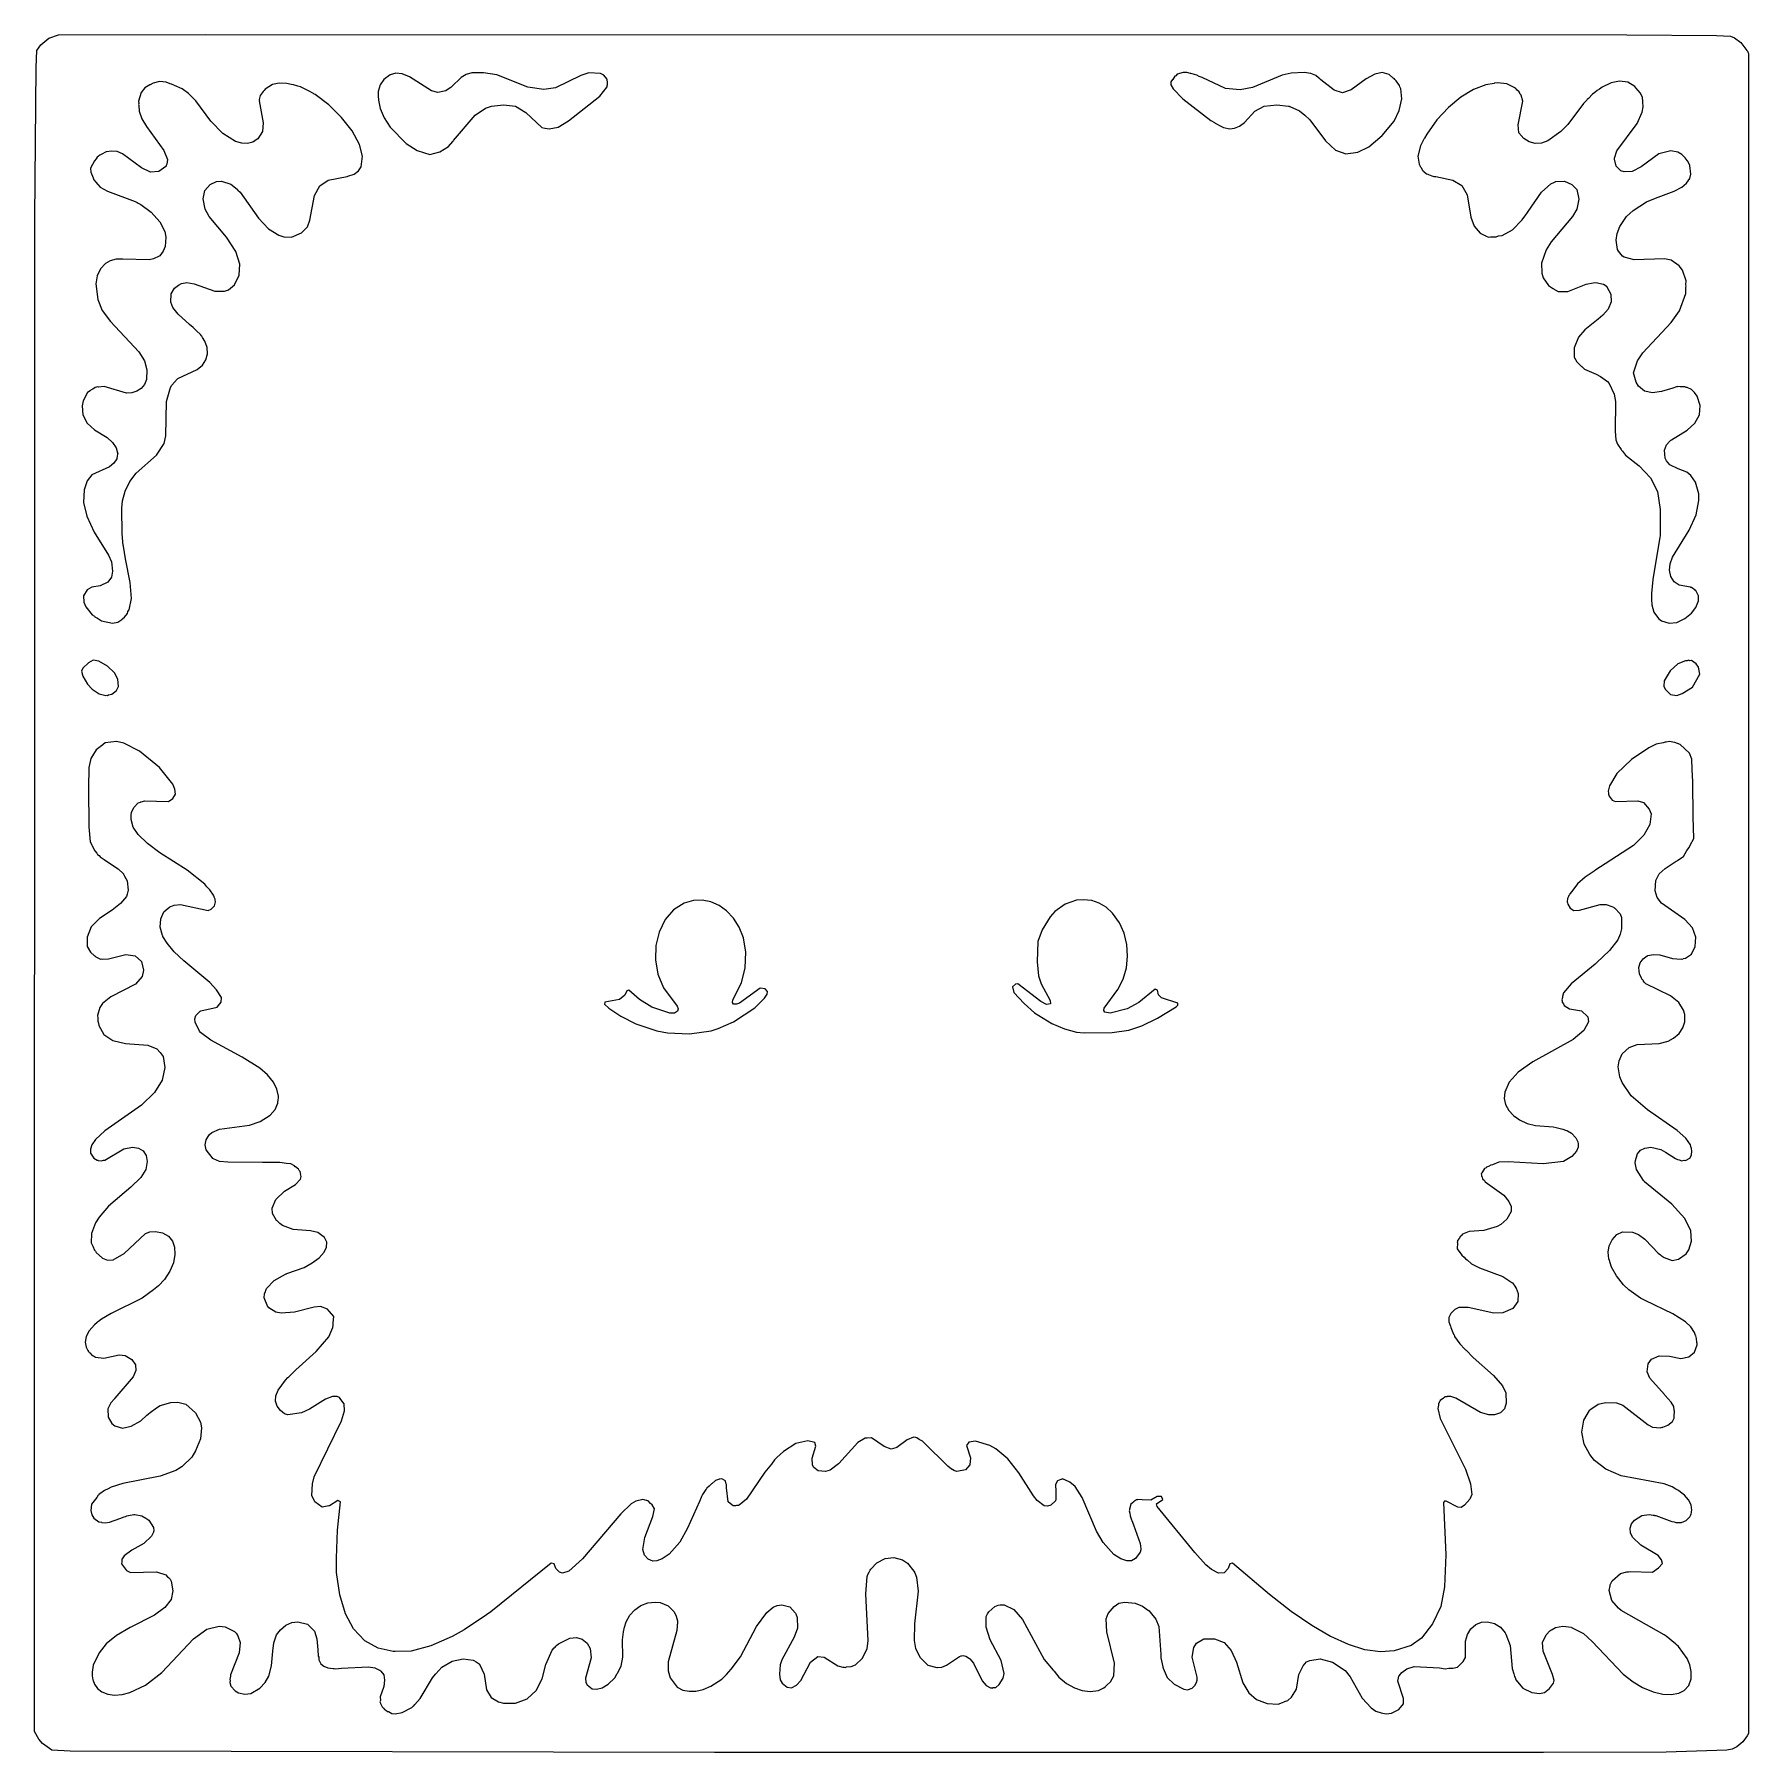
# Model space of a CAD drawing. Header units: millimetres. Extents: x 0 to 300, y 0 to 300.
import ezdxf

# ---------------------------------------------------------------- set-up
doc = ezdxf.new("R2010")
doc.units = ezdxf.units.MM
doc.layers.add('CUT', color=7, linetype='CONTINUOUS')

msp = doc.modelspace()

# ---------------------------------------------------------------- linework, layer by layer
at = {"layer": 'CUT'}
for points in [[(0.3009, 3.7054), (0.391, 267.9403), (0.602, 294.1506), (0.7581, 297.1023), (1.4525, 298.1417), (2.8546, 299.2571), (4.4867, 299.8477), (30.1038, 299.9398), (278.2427, 299.8558), (293.8942, 299.7594), (296.3375, 299.6053), (297.042, 299.3628), (298.1639, 298.4947), (299.2085, 297.1445), (299.2548, 297.0598), (299.2968, 296.9829), (299.4567, 296.6902), (299.5188, 296.5767), (299.5188, 3.4182), (299.5185, 3.4176), (299.5092, 3.3998), (299.5084, 3.3983), (299.2804, 2.9634), (298.4896, 1.8917), (297.4356, 1.0553), (296.6613, 0.6614), (295.7305, 0.4808), (285.1431, 0.0902), (263.6871, 0.0355), (119.0076, 0.0602), (6.5554, 0.3007), (3.3289, 0.4758), (1.6988, 1.6432), (1.0791, 2.3588)], [(16.6294, 199.211), (16.8579, 199.5161), (17.2624, 201.449), (17.0262, 204.2606), (16.1991, 208.4206), (15.8543, 210.587), (15.8407, 210.6722), (15.8305, 210.7364), (15.8296, 210.7424), (15.6093, 212.7423), (15.5507, 217.2618), (15.6776, 218.4964), (16.1573, 220.2351), (16.987, 221.8734), (18.0501, 223.3651), (21.6069, 226.4775), (22.98, 228.5029), (23.2482, 229.8682), (23.3683, 235.8553), (24.0391, 238.2881), (24.3109, 238.709), (25.2436, 239.7674), (25.3473, 239.8668), (28.7412, 241.4666), (29.632, 242.2098), (30.2563, 243.136), (30.5185, 244.1527), (30.4674, 245.2639), (30.0821, 246.386), (29.6682, 247.0167), (29.5225, 247.273), (29.4554, 247.3411), (29.3086, 247.5649), (28.6038, 248.2053), (28.025, 248.7926), (27.3783, 249.3187), (25.3916, 251.1239), (24.4702, 252.2433), (24.0935, 253.1999), (24.161, 254.6813), (24.7677, 255.6204), (25.4826, 256.1867), (25.9985, 256.4761), (26.9242, 256.6303), (28.171, 256.3845), (31.8281, 255.1014), (33.4861, 255.096), (34.1721, 255.3452), (35.2337, 256.2232), (36.0737, 257.8991), (36.1805, 259.849), (35.439, 262.0628), (33.86, 264.5178), (30.789, 268.1624), (30.0919, 269.4238), (29.7746, 271.2235), (30.065, 272.661), (30.9836, 273.7125), (32.0775, 274.263), (32.9492, 274.3405), (34.5695, 273.7769), (35.6988, 272.9074), (35.7486, 272.859), (35.7747, 272.8336), (35.8442, 272.7662), (36.1962, 272.4244), (39.4038, 267.841), (41.1659, 265.9858), (42.9934, 264.8778), (43.8333, 264.6005), (45.17, 264.5412), (46.957, 265.3039), (48.0028, 266.3188), (48.4001, 267.5242), (49.2065, 271.799), (50.1289, 273.493), (51.5871, 274.4899), (54.9047, 275.1531), (54.9124, 275.1542), (54.9151, 275.1552), (55.03, 275.1781), (56.1151, 275.558), (56.8507, 276.098), (57.3481, 276.8301), (57.6004, 278.6823), (57.0634, 280.7339), (55.7735, 283.0986), (53.931, 285.4417), (51.7189, 287.648), (49.3001, 289.4459), (49.1458, 289.5273), (49.0336, 289.6132), (48.1355, 290.0603), (46.7653, 290.7831), (46.3074, 290.8948), (45.5461, 291.1398), (45.1217, 291.1841), (44.3565, 291.3708), (43.0327, 291.4009), (41.8755, 291.1884), (40.5741, 290.3518), (40.4093, 290.1335), (40.2156, 289.9923), (39.7423, 289.2964), (39.5517, 288.5685), (39.5717, 288.4598), (39.5476, 288.3544), (40.2657, 284.5217), (40.1363, 282.9671), (39.2902, 281.7035), (39.0004, 281.5083), (38.7602, 281.3555), (38.7132, 281.3256), (38.668, 281.2969), (38.4305, 281.1458), (37.5172, 280.9041), (36.5001, 280.9381), (35.4122, 281.2492), (33.1696, 282.6237), (31.122, 284.7921), (28.4595, 288.3285), (27.219, 289.5962), (26.0961, 290.4313), (24.7388, 291.007), (24.2266, 291.2595), (24.0161, 291.3136), (23.2976, 291.6184), (22.1512, 291.6995), (21.0119, 291.4323), (20.4945, 291.1292), (20.4714, 291.1204), (20.4537, 291.1053), (19.5952, 290.6022), (18.9334, 289.7842), (18.493, 288.2889), (18.5206, 287.8566), (18.5022, 287.7121), (18.5408, 287.5384), (18.606, 286.5159), (19.0681, 285.2237), (19.865, 283.8596), (22.8998, 279.6908), (23.5426, 278.1172), (23.4118, 277.3079), (23.3697, 277.1838), (23.3297, 277.0658), (23.2875, 276.9414), (23.2725, 276.8972), (22.0454, 275.9918), (20.5651, 275.8839), (19.0243, 276.6295), (15.6742, 279.0859), (14.7574, 279.4881), (13.8403, 279.5787), (12.8155, 279.4286), (11.9357, 278.9513), (11.8378, 278.9161), (11.755, 278.8533), (11.5556, 278.7451), (11.4473, 278.6198), (11.2719, 278.4866), (11.0811, 278.1957), (10.8101, 277.882), (10.1152, 276.5946), (10.1576, 275.8822), (10.5499, 274.9033), (10.5958, 274.7451), (10.6343, 274.6925), (10.7003, 274.528), (11.077, 274.0882), (11.301, 273.7824), (11.383, 273.7311), (11.7886, 273.2576), (13.0904, 272.5787), (17.9184, 270.7548), (18.2634, 270.5743), (18.4057, 270.4999), (18.5414, 270.4289), (18.8558, 270.2644), (20.7052, 268.8836), (22.2005, 267.1955), (23.0456, 265.5054), (23.2469, 264.5713), (23.1175, 262.9191), (22.7918, 262.1115), (22.1822, 261.3032), (22.0926, 261.2232), (21.1066, 260.7408), (20.3646, 260.6026), (15.7332, 260.6753), (15.5542, 260.692), (15.4824, 260.6792), (14.6015, 260.693), (13.5385, 260.4315), (12.7324, 259.9549), (11.8554, 259.0101), (11.26, 257.7726), (11.0086, 256.3716), (11.3538, 253.6439), (12.1639, 251.7554), (13.5807, 249.8116), (18.5226, 244.5037), (19.4976, 242.9458), (19.9386, 241.4148), (19.8476, 239.7122), (19.5055, 238.8474), (18.9444, 238.1383), (18.2036, 237.6505), (17.3196, 237.3568), (16.375, 237.3256), (12.5073, 238.4884), (11.5133, 238.3758), (11.304, 238.3978), (11.1699, 238.3369), (10.9138, 238.3079), (10.5046, 238.0347), (10.201, 237.8968), (10.0179, 237.7098), (9.5713, 237.4117), (8.8163, 236.0026), (8.6307, 235.133), (8.7454, 233.5365), (9.4924, 232.0997), (10.8023, 230.8989), (13.0272, 229.5813), (13.9393, 228.7324), (14.5897, 227.7985), (14.8378, 226.9016), (14.8417, 226.8768), (14.8436, 226.8644), (14.8453, 226.8537), (14.8512, 226.8159), (14.8259, 226.6441), (14.817, 226.5999), (14.8151, 226.5902), (14.7728, 226.3792), (14.6681, 225.8565), (14.1952, 225.0917), (13.39, 224.4767), (10.304, 223.0868), (9.5431, 221.9874), (8.9879, 220.4371), (8.8713, 218.2469), (9.454, 215.8208), (10.73, 213.0827), (13.2482, 209.0679), (13.7405, 207.8847), (13.953, 206.2492), (13.7533, 205.2057), (13.134, 204.3341), (11.7689, 203.6822), (10.3222, 203.4768), (9.522, 202.9669), (8.8976, 201.9642), (8.9484, 200.8548), (9.2919, 200.0054), (10.4008, 198.6205), (10.7903, 198.3737), (10.8659, 198.3036), (11.3127, 198.0428), (12.0292, 197.5888), (13.9102, 197.148), (14.8737, 197.3285), (15.5704, 197.797), (15.6835, 197.948), (16.0428, 198.2147), (16.5357, 198.8735)], [(73.3721, 281.2779), (73.4635, 281.3991), (77.2591, 285.8278), (79.0431, 287.0339), (80.0881, 287.3963), (82.1829, 287.6686), (84.2796, 287.3861), (86.0733, 286.3092), (88.8833, 283.6774), (89.376, 283.5922), (89.3899, 283.5836), (89.4331, 283.5823), (90.1485, 283.4586), (91.7003, 283.753), (93.5076, 284.8377), (99.012, 289.1442), (100.2727, 290.7655), (100.3039, 291.0656), (100.3517, 291.1539), (100.3327, 291.3436), (100.3674, 291.6773), (100.2731, 291.9374), (100.2704, 291.9643), (100.2594, 291.9753), (100.1957, 292.1511), (99.6824, 292.8015), (99.1226, 293.1219), (97.0684, 293.2089), (95.686, 292.7679), (91.2799, 290.6273), (89.2482, 290.2876), (86.4111, 290.6956), (80.9964, 292.8571), (78.6702, 293.2042), (76.6681, 293.2087), (75.6552, 292.928), (74.7694, 292.4399), (73.0921, 290.7802), (73.0271, 290.727), (72.9682, 290.6789), (72.9213, 290.6405), (72.8687, 290.5974), (72.1455, 290.111), (70.7375, 289.7979), (69.5908, 290.0642), (65.7505, 292.5281), (64.4945, 293.0757), (63.3855, 293.1731), (62.4188, 292.8831), (61.2819, 292.086), (60.6705, 291.1405), (60.336, 289.9438), (60.3369, 289.5665), (60.305, 289.4055), (60.3378, 289.217), (60.3396, 288.4626), (60.6824, 286.9836), (61.3599, 285.3926), (62.4136, 283.7433), (65.1942, 280.9079), (67.1356, 279.6603), (69.3086, 278.998), (71.0923, 279.4368), (72.5773, 280.365), (73.321, 281.2327)], [(238.5336, 286.6733), (239.0046, 288.6796), (238.835, 290.4051), (238.6222, 290.7811), (238.5716, 291.0126), (238.265, 291.4123), (238.0196, 291.8461), (237.7569, 292.0748), (237.64, 292.2272), (237.4968, 292.3013), (236.7586, 292.9439), (235.5823, 293.2597), (234.2707, 293.0053), (232.7428, 292.1717), (230.1381, 290.2361), (228.6472, 289.7469), (227.1872, 290.1753), (224.8716, 292.0103), (224.6764, 292.1965), (224.463, 292.3341), (223.9562, 292.7356), (223.0739, 293.1182), (221.9336, 293.2629), (219.6854, 293.1484), (218.0886, 292.7953), (212.9183, 290.6828), (210.7777, 290.2607), (208.1972, 290.502), (204.126, 292.3869), (203.8053, 292.5554), (203.6378, 292.613), (203.1879, 292.8212), (202.3887, 293.042), (202.1585, 293.121), (202.0845, 293.126), (201.4816, 293.2925), (200.796, 293.2878), (199.7727, 292.9711), (199.5439, 292.6989), (199.3832, 292.6182), (198.9915, 292.0876), (198.9855, 292.0346), (198.6816, 291.6731), (198.67, 291.1575), (199.0486, 290.4237), (200.7754, 288.6615), (205.6441, 284.882), (206.274, 284.5419), (206.4201, 284.4253), (207.5354, 283.8606), (207.8766, 283.6763), (208.942, 283.466), (209.8006, 283.5551), (210.6309, 283.9152), (211.4969, 284.5497), (213.334, 286.5257), (214.9846, 287.3815), (217.1861, 287.6686), (219.2247, 287.4361), (219.3337, 287.3999), (219.3638, 287.3899), (219.3991, 287.3782), (219.4581, 287.3586), (221.1465, 286.5947), (222.0464, 285.8605), (222.9383, 284.995), (225.6776, 281.3548), (227.4226, 279.7001), (229.2323, 279.0741), (231.3037, 279.3816), (233.2282, 280.2809), (235.5722, 282.3056), (237.6203, 284.7949)], [(290.7699, 201.0646), (290.7716, 201.9642), (290.3891, 202.7288), (290.1922, 202.8719), (290.1582, 202.9253), (289.5567, 203.3897), (289.457, 203.4068), (289.3803, 203.4625), (287.3902, 203.8327), (286.5261, 204.4003), (285.9155, 205.2969), (285.7161, 206.4005), (285.8462, 207.5241), (286.2528, 208.7029), (289.1505, 213.4162), (290.3478, 216.1022), (290.8536, 218.5967), (290.8277, 219.7668), (290.2566, 221.7789), (289.4264, 222.9698), (288.7055, 223.5307), (287.2132, 224.0857), (285.7776, 224.8138), (285.1819, 225.5048), (284.9356, 225.9554), (284.8434, 227.3737), (285.1942, 228.2859), (285.4293, 228.5402), (285.4979, 228.6144), (285.5569, 228.6783), (285.95, 229.1034), (285.9511, 229.1045), (286.0476, 229.166), (286.0552, 229.1708), (286.0682, 229.1791), (286.083, 229.1885), (288.8092, 230.8696), (290.1499, 232.1007), (290.9242, 233.5354), (291.0331, 235.1657), (290.5384, 236.7626), (290.0936, 237.4178), (289.5219, 237.9434), (288.7991, 238.2768), (288.5959, 238.2998), (288.4056, 238.4144), (287.5629, 238.4166), (287.1726, 238.4607), (287.0306, 238.418), (286.9373, 238.4182), (286.2789, 238.1917), (284.3042, 237.5974), (282.7653, 237.3562), (281.3571, 237.6748), (280.3114, 238.5509), (279.8871, 239.2209), (279.4305, 240.8457), (280.1343, 242.93), (281.0281, 244.3561), (285.9733, 249.6371), (287.4731, 251.6905), (288.5443, 254.6852), (288.572, 255.7504), (288.6018, 256.0121), (288.5838, 256.205), (288.6027, 256.9321), (287.9696, 258.7887), (287.3953, 259.5209), (285.9718, 260.537), (284.8542, 260.7532), (279.5564, 260.6026), (277.8056, 261.0506), (277.5283, 261.2439), (276.8162, 262.0833), (276.6572, 262.366), (276.3933, 264.0228), (276.5539, 265.2115), (277.0261, 266.4284), (278.2098, 268.1281), (279.3641, 269.2216), (281.6899, 270.7249), (283.2444, 271.3465), (286.5175, 272.5608), (287.8731, 273.2712), (288.6992, 273.9582), (289.2284, 274.7748), (289.4395, 275.5604), (289.2728, 277.0765), (288.9328, 277.8251), (288.5, 278.2879), (288.4886, 278.3049), (288.4707, 278.3192), (287.8761, 278.955), (287.1666, 279.3521), (285.9477, 279.6379), (283.8502, 279.1009), (280.7605, 276.7969), (279.2178, 276.0105), (277.8207, 275.9247), (277.2218, 276.1382), (276.384, 276.9451), (276.1035, 278.1349), (276.121, 278.237), (276.1277, 278.2762), (276.1298, 278.2889), (276.1345, 278.3166), (276.524, 279.5886), (280.04, 284.3963), (280.9283, 286.3409), (281.1125, 287.2985), (281.047, 288.0994), (281.0526, 288.193), (281.0339, 288.2592), (280.9806, 288.9105), (280.6405, 289.6738), (280.6316, 289.6843), (280.626, 289.7041), (279.8486, 290.6178), (279.8314, 290.6268), (279.6355, 290.8576), (278.4229, 291.5815), (276.9934, 291.7756), (275.5406, 291.4906), (273.9451, 290.7357), (273.4796, 290.3869), (273.072, 290.1567), (272.6504, 289.7656), (272.2903, 289.4957), (271.5722, 288.7653), (271.3554, 288.5641), (271.2855, 288.4737), (270.6726, 287.8502), (267.9363, 284.2172), (266.7434, 282.9606), (264.4786, 281.3443), (263.3573, 280.9699), (262.2787, 280.9046), (261.1889, 281.1887), (260.2583, 281.7726), (259.3819, 282.7586), (259.3092, 284.1237), (260.1192, 288.2812), (259.7871, 289.3051), (259.6212, 289.5249), (259.4913, 289.8975), (259.13, 290.1756), (258.8412, 290.5583), (257.3411, 291.322), (255.6594, 291.4843), (255.1446, 291.399), (255.1229, 291.3994), (255.08, 291.3883), (253.6411, 291.15), (251.5219, 290.3069), (249.2945, 289.0001), (247.104, 287.1963), (245.083, 284.9948), (243.3408, 282.543), (242.9416, 281.7991), (242.881, 281.7068), (242.8458, 281.6208), (242.2228, 280.4598), (241.8063, 278.6669), (242.0046, 277.2762), (242.1959, 276.9268), (242.206, 276.8891), (242.2781, 276.7767), (242.5644, 276.2536), (242.68, 276.1499), (242.7167, 276.0927), (242.8502, 275.9972), (243.2642, 275.6259), (243.4984, 275.5337), (243.515, 275.5218), (243.6602, 275.47), (244.2515, 275.2373), (244.3869, 275.2107), (244.5445, 275.1545), (244.9281, 275.1043), (247.9031, 274.5196), (249.4506, 273.5527), (250.3642, 271.9474), (251.0369, 268.0273), (251.6, 266.4736), (252.6733, 265.2493), (253.3553, 264.9161), (253.5033, 264.8239), (253.5967, 264.7982), (254.1321, 264.5366), (254.4407, 264.5751), (255.4484, 264.6056), (255.8317, 264.7486), (256.5016, 264.8321), (258.2985, 265.8395), (259.9995, 267.5465), (260.6159, 268.4306), (260.7995, 268.646), (261.0221, 269.0133), (263.3744, 272.3876), (265.0025, 273.8787), (265.6341, 274.1717), (265.8633, 274.2486), (265.8793, 274.2539), (265.8876, 274.2567), (265.8893, 274.2573), (267.4065, 274.3118), (268.6413, 273.7298), (269.5028, 272.8908), (269.8937, 271.196), (269.526, 269.4467), (268.7908, 268.1336), (265.0789, 263.704), (264.1609, 262.317), (263.3681, 260.0288), (263.4323, 258.2417), (263.6747, 257.4263), (264.5731, 256.0928), (265.2679, 255.6673), (265.3232, 255.6257), (265.3596, 255.6112), (266.2539, 255.0636), (267.9828, 255.071), (271.1459, 256.3267), (272.3838, 256.5701), (272.9187, 256.6437), (274.1361, 256.3659), (274.1416, 256.3628), (274.1473, 256.3596), (274.1695, 256.347), (274.3133, 256.2658), (274.7151, 255.9706), (274.7243, 255.9604), (274.7359, 255.9475), (274.7399, 255.9431), (274.7911, 255.8864), (275.4702, 254.6134), (275.545, 253.2585), (275.0278, 252.0053), (274.0631, 250.9399), (273.2545, 250.2199), (270.9022, 248.377), (269.8473, 247.1097), (269.0585, 245.1995), (269.0654, 243.5955), (269.5089, 242.7852), (270.1986, 242.1395), (270.3491, 241.9838), (270.3858, 241.9642), (270.8733, 241.5078), (272.9202, 240.6106), (273.6869, 240.2011), (274.8575, 239.3653), (275.1727, 239.0228), (276.0436, 237.1651), (276.2662, 235.8335), (276.2415, 230.6617), (276.3524, 229.1903), (276.6128, 228.4219), (277.2812, 227.4862), (277.3542, 227.3568), (277.4782, 227.2104), (278.0003, 226.4795), (280.3865, 224.603), (282.4101, 222.5493), (283.5917, 220.1441), (284.0903, 217.0219), (284.0621, 212.6264), (284.0551, 212.5174), (284.0535, 212.4925), (284.0491, 212.4236), (284.0326, 212.1661), (282.7937, 204.7721), (282.5575, 202.3229), (282.5672, 202.0208), (282.5588, 201.9466), (282.5906, 201.294), (282.6205, 200.3631), (282.9817, 199.092), (283.815, 197.9908), (284.336, 197.5967), (285.6475, 197.1746), (286.9733, 197.3079), (288.3811, 197.9718), (289.5218, 198.9017), (290.3282, 199.9299)], [(14.3036, 188.5058), (13.0936, 189.6839), (11.5406, 190.5357), (10.5616, 190.6927), (9.7347, 190.249), (8.7858, 189.3085), (8.5472, 188.7791), (8.7774, 187.9356), (9.5668, 186.542), (10.4141, 185.6464), (11.6341, 184.8554), (12.7908, 184.5735), (12.9269, 184.6012), (13.0888, 184.5732), (13.2668, 184.6704), (13.7964, 184.7782), (14.6318, 185.3982), (14.9877, 186.1358), (14.8657, 187.4212)], [(290.3829, 190.0651), (289.5353, 190.6266), (289.2361, 190.623), (289.0419, 190.6985), (288.8141, 190.6179), (288.4708, 190.6138), (287.1885, 190.051), (285.8197, 188.8562), (284.7559, 187.1236), (284.7403, 186.1608), (284.9381, 185.6708), (285.8836, 184.7356), (286.9661, 184.5665), (287.9402, 184.8818), (289.7323, 186.0012), (291.0053, 188.2762), (290.7488, 189.5169)], [(18.6358, 174.822), (15.934, 176.2079), (14.6357, 176.5122), (12.634, 176.2722), (11.9336, 175.7237), (11.8725, 175.6925), (11.7766, 175.6007), (11.081, 175.0558), (10.1862, 173.5609), (9.8353, 172.0018), (9.7429, 168.4153), (9.8327, 161.6403), (10.063, 159.016), (10.3222, 158.4948), (10.3384, 158.4374), (10.4037, 158.3309), (10.8624, 157.4086), (11.1902, 157.0473), (11.3356, 156.81), (11.5873, 156.6099), (11.7976, 156.3781), (12.288, 156.0525), (12.4638, 155.9127), (12.7078, 155.7738), (14.9045, 154.3154), (15.8479, 153.41), (15.8855, 153.3423), (15.9188, 153.2823), (16.0034, 153.1301), (16.0585, 153.0309), (16.4757, 152.2231), (16.6602, 150.5946), (16.496, 149.8724), (16.3543, 149.4721), (15.3092, 148.2463), (13.9082, 147.0868), (11.6492, 145.6468), (10.2067, 144.1781), (9.5056, 142.3386), (9.5207, 140.7373), (10.0969, 139.7672), (10.8149, 139.1005), (10.8543, 139.0827), (11.0062, 138.9433), (11.8657, 138.5416), (12.0189, 138.556), (12.13, 138.5058), (13.2515, 138.5588), (16.2912, 139.3642), (17.8824, 139.0812), (18.9801, 138.1451), (19.3664, 136.6324), (19.1245, 135.4972), (17.9825, 134.1369), (13.629, 131.98), (12.1921, 130.8112), (11.7175, 130.1141), (11.3152, 128.7178), (11.3715, 128.2509), (11.3754, 127.6829), (11.4776, 127.3712), (11.5314, 126.9244), (12.4244, 125.3505), (13.9734, 124.3465), (16.2078, 123.8219), (20.1338, 123.543), (21.6625, 122.8954), (22.2562, 122.228), (22.784, 121.5113), (23.0658, 119.6033), (22.6301, 117.4266), (21.2876, 115.2469), (18.9792, 113.0627), (12.5967, 108.5448), (10.9718, 107.0382), (10.359, 106.1092), (10.1127, 105.3689), (10.1216, 104.668), (10.674, 103.7663), (11.2798, 103.4176), (11.3838, 103.4206), (11.4135, 103.3997), (12.0006, 103.3204), (12.3816, 103.4501), (12.6082, 103.4568), (15.9272, 105.4), (17.4075, 105.7133), (18.505, 105.5506), (19.3052, 105.05), (19.8058, 104.2498), (19.9674, 103.1835), (19.7455, 101.7948), (18.8831, 100.391), (17.1658, 98.7042), (13.2124, 95.4104), (11.5917, 93.4905), (10.9699, 92.5062), (10.2603, 90.6639), (10.1916, 88.99), (10.4781, 88.4491), (10.778, 87.712), (10.96, 87.5393), (11.0655, 87.3401), (12.1717, 86.3666), (13.0921, 86.012), (14.0601, 86.0301), (15.9703, 87.1517), (19.7147, 90.6273), (20.4811, 90.9078), (21.4211, 90.973), (22.6538, 90.7842), (23.7166, 90.1702), (24.3929, 89.3344), (24.766, 88.2576), (24.8103, 86.9619), (24.5614, 85.5358), (23.9746, 84.0837), (23.0072, 82.59), (21.9854, 81.4918), (21.106, 80.7981), (19.1025, 79.3617), (13.7083, 76.6946), (12.039, 75.6908), (11.5077, 75.2699), (11.3429, 75.1615), (11.2854, 75.0938), (10.7917, 74.7026), (9.8875, 73.6807), (9.3393, 72.6872), (9.1585, 71.6539), (9.3176, 70.8133), (9.6605, 70.2308), (9.7261, 70.0716), (9.7984, 69.9965), (9.8542, 69.9017), (9.9954, 69.792), (10.401, 69.3709), (10.6517, 69.282), (10.9657, 69.038), (12.4013, 68.8687), (15.0764, 69.441), (16.1388, 69.3759), (17.334, 68.6446), (17.9399, 67.712), (18.0394, 66.7281), (17.553, 65.621), (14.3366, 61.8849), (14.2851, 61.8347), (14.2704, 61.808), (13.6426, 61.0788), (13.1275, 60.0648), (13.1853, 58.6011), (13.8394, 57.5047), (14.35, 57.0682), (15.7086, 56.6936), (17.222, 56.9991), (18.8754, 57.9679), (19.9484, 58.9587), (20.1385, 59.1016), (20.2324, 59.1722), (20.5082, 59.3794), (21.6352, 60.2263), (22.2337, 60.6287), (24.1267, 61.1654), (25.3146, 61.2018), (26.7424, 60.829), (28.4149, 59.3395), (29.3006, 57.7161), (29.4723, 56.7431), (29.315, 54.805), (28.4343, 52.7018), (27.7623, 51.6161), (26.1539, 50.0119), (26.0356, 49.9354), (26.0092, 49.9183), (25.9678, 49.8916), (25.774, 49.7662), (25.0022, 49.3052), (22.2684, 48.284), (15.7589, 47.0157), (13.6857, 46.3844), (13.1757, 46.0803), (12.5357, 45.7892), (11.9169, 45.3297), (11.6149, 45.1496), (11.5419, 45.0513), (11.4655, 44.9945), (11.1778, 44.5607), (10.3012, 43.3793), (10.1339, 42.2977), (10.3138, 41.535), (10.6693, 40.9343), (11.5326, 40.3023), (12.0311, 40.2344), (12.0515, 40.225), (12.0811, 40.2276), (12.6412, 40.1514), (13.4065, 40.2616), (15.2132, 40.9138), (15.9915, 41.1794), (16.2019, 41.2512), (16.4657, 41.3413), (16.7324, 41.4323), (17.6761, 41.6105), (17.8185, 41.6059), (19.0538, 41.3524), (19.7567, 40.9763), (20.3024, 40.6126), (21.0767, 39.3489), (21.1292, 38.7673), (21.1084, 38.5586), (21.1083, 38.5584), (21.1078, 38.5568), (21.1025, 38.541), (21.0617, 38.418), (20.7439, 37.8069), (19.3857, 36.5328), (17.3235, 35.387), (16.0037, 34.4075), (15.5978, 33.8486), (15.5942, 33.8008), (15.5711, 33.7671), (15.5579, 33.3222), (15.5344, 33.0118), (16.3882, 31.847), (17.0649, 31.4873), (21.6211, 31.5781), (23.2417, 31.0747), (23.506, 30.8065), (23.6965, 30.6132), (23.7599, 30.5488), (23.983, 30.3224), (24.1926, 29.9442), (24.4789, 28.2612), (24.1586, 26.7671), (23.0998, 25.3929), (21.2656, 24.0519), (17.0199, 21.8835), (14.6361, 20.4519), (12.8571, 19.0243), (11.5875, 17.4669), (10.5806, 15.3103), (10.3777, 14.0926), (10.3918, 13.8134), (10.3766, 13.7391), (10.4063, 13.5246), (10.4302, 13.0511), (10.5029, 12.8287), (10.5173, 12.7245), (10.5745, 12.6095), (10.7782, 11.986), (11.3289, 11.2018), (12.061, 10.6319), (13.1251, 10.2133), (14.2882, 10.0769), (15.6038, 10.1929), (16.9534, 10.5258), (19.6893, 11.8365), (22.5465, 14.0307), (28.0572, 19.8992), (30.4035, 21.5707), (32.5471, 22.1334), (33.6178, 21.9962), (35.2342, 21.18), (35.5143, 20.8721), (35.8049, 20.4375), (36.2022, 19.2721), (36.0445, 17.4557), (34.5513, 13.6337), (34.5314, 13.4008), (34.5269, 13.3903), (34.4408, 12.8197), (34.4707, 12.6894), (34.4347, 12.2677), (34.6094, 11.6523), (35.332, 10.821), (35.9606, 10.4809), (37.0331, 10.2271), (38.0703, 10.3669), (39.667, 11.3018), (40.5635, 12.2912), (41.1996, 13.3676), (41.7129, 15.1959), (41.8987, 17.7424), (42.0883, 19.2226), (42.5869, 20.6187), (43.2464, 21.4971), (44.2076, 22.2631), (45.2267, 22.7327), (46.2913, 22.8854), (47.9501, 22.4385), (49.1763, 21.2112), (49.623, 19.8898), (49.806, 17.9768), (49.8654, 16.8654), (49.9285, 16.6962), (49.9726, 16.2358), (50.3101, 15.5622), (50.8108, 15.1189), (51.5038, 14.8199), (52.4589, 14.7063), (52.6048, 14.714), (52.8699, 14.6772), (53.9272, 14.7843), (58.6372, 15.0348), (59.706, 14.8374), (59.7243, 14.8307), (59.7383, 14.8255), (59.7416, 14.8243), (59.9481, 14.748), (60.5699, 14.421), (60.588, 14.4069), (60.5909, 14.4047), (60.6882, 14.3286), (60.7987, 14.2423), (61.277, 13.6398), (61.4419, 12.6875), (61.3165, 11.5628), (60.6849, 9.7641), (60.6939, 9.162), (60.6094, 8.8942), (60.701, 8.6825), (60.702, 8.6196), (60.7747, 8.5122), (60.9799, 8.0381), (61.2626, 7.7917), (61.3987, 7.5908), (61.6626, 7.4431), (61.9228, 7.2164), (62.1033, 7.1966), (62.7031, 6.8611), (63.2603, 6.7968), (64.4973, 7.0534), (66.1956, 7.9104), (66.4726, 8.202), (66.518, 8.2281), (66.7114, 8.4534), (67.6676, 9.4601), (69.7734, 13.0849), (70.3132, 13.7108), (70.3834, 13.7922), (70.3992, 13.8104), (70.404, 13.816), (71.424, 14.9387), (73.2191, 16.015), (75.1589, 16.3878), (76.8874, 16.1737), (76.8964, 16.1693), (76.9028, 16.1662), (76.9948, 16.1211), (77.4339, 15.9063), (77.9111, 15.5331), (77.9283, 15.517), (77.9435, 15.5027), (77.9738, 15.4741), (77.9936, 15.4554), (78.7829, 13.757), (79.202, 10.9794), (80.0441, 9.6728), (81.3265, 8.8775), (82.1716, 8.6646), (84.2917, 8.66), (86.3246, 9.4438), (87.8693, 10.8678), (88.9274, 12.901), (89.5483, 15.4432), (90.7052, 17.9388), (91.0138, 18.3022), (91.1759, 18.4616), (91.3135, 18.5968), (91.4482, 18.7292), (91.7766, 19.0521), (93.7546, 20.0224), (94.9052, 20.1177), (95.9453, 19.8245), (96.7891, 19.1423), (96.79, 19.141), (96.7915, 19.1388), (96.7942, 19.135), (96.8038, 19.1211), (97.3159, 18.218), (97.472, 16.5811), (96.4826, 13.0618), (96.5457, 12.2873), (96.7683, 11.8833), (97.6491, 11.1873), (98.4403, 11.0963), (99.4015, 11.3504), (100.4364, 12.0103), (101.5976, 13.0868), (102.0038, 13.8222), (102.1216, 13.9803), (102.2397, 14.2494), (102.7237, 15.1255), (103.0393, 16.7005), (102.9585, 19.7049), (103.1038, 21.1305), (103.2933, 21.9394), (103.5978, 22.8808), (104.2327, 24.0027), (105.1259, 24.9695), (106.1566, 25.6874), (107.3558, 26.1593), (108.6571, 26.3139), (109.5211, 26.2397), (110.913, 25.6471), (111.9477, 24.5883), (112.3154, 23.8642), (112.5405, 23.0428), (112.5406, 22.6582), (112.5308, 22.494), (112.5231, 22.3636), (112.509, 22.1258), (112.4641, 21.3696), (110.9476, 15.8898), (110.9159, 14.2914), (111.26, 13.0893), (112.5058, 11.4892), (113.4741, 10.9632), (114.5885, 10.7354), (115.7354, 10.7378), (117.0164, 11.0282), (118.3913, 11.6275), (120.2757, 12.8704), (120.8027, 13.408), (120.9242, 13.493), (121.0857, 13.6966), (121.9527, 14.5808), (123.5416, 16.7284), (126.3714, 22.0234), (128.1337, 24.4879), (129.2816, 25.4261), (129.9533, 25.7107), (130.7744, 25.8601), (132.1624, 25.4751), (133.0758, 24.46), (133.0892, 24.4391), (133.1, 24.4223), (133.1337, 24.3695), (133.1966, 24.2712), (133.4566, 23.5995), (133.4996, 21.7396), (132.9071, 20.2018), (130.7693, 16.2506), (130.4546, 15.3684), (130.345, 13.7085), (130.4944, 12.7581), (130.8209, 12.1834), (131.706, 11.4484), (132.4767, 11.3202), (133.3066, 11.8), (134.0895, 12.6119), (135.7923, 15.8104), (137.0305, 16.8233), (138.1578, 16.703), (140.5521, 15.1953), (141.4337, 14.9431), (141.6683, 14.9606), (141.8144, 14.9188), (142.0674, 14.9905), (142.875, 15.0508), (143.6044, 15.3495), (144.8526, 16.51), (145.6538, 18.198), (145.834, 19.5603), (145.4147, 27.7444), (145.6368, 30.8065), (145.7785, 31.1365), (146.0106, 31.5556), (146.1223, 31.7573), (146.188, 31.876), (146.2898, 32.0597), (147.3635, 33.1597), (148.8096, 33.9133), (150.3291, 34.1034), (151.8531, 33.6733), (152.7034, 33.1242), (153.8256, 31.7151), (153.9676, 31.4138), (154.2474, 30.6405), (154.555, 28.1899), (153.9227, 22.495), (153.8626, 19.621), (154.1269, 18.1976), (154.9116, 16.6317), (156.2439, 15.3233), (157.8386, 14.89), (157.8723, 14.8935), (157.8864, 14.8888), (157.9211, 14.8986), (158.7032, 14.9805), (159.5383, 15.3153), (161.2735, 16.4858), (161.6256, 16.7096), (161.7516, 16.7897), (161.786, 16.8116), (161.7992, 16.82), (162.0554, 16.9034), (162.0623, 16.9049), (162.0704, 16.9067), (162.1268, 16.9189), (162.3913, 16.9761), (162.6372, 16.9356), (162.8685, 16.8668), (163.5205, 16.4611), (163.5235, 16.4583), (163.5289, 16.4532), (163.5381, 16.4443), (163.6072, 16.3784), (164.1963, 15.6764), (165.7165, 12.558), (166.4227, 11.7699), (167.2131, 11.3216), (167.4189, 11.3473), (167.4902, 11.3022), (167.6656, 11.3782), (168.0934, 11.4316), (168.7086, 11.926), (169.3962, 13.0086), (169.5626, 13.8705), (169.0744, 16.1454), (167.1393, 19.7517), (166.407, 21.9122), (166.4273, 23.6611), (166.4312, 23.6796), (166.4374, 23.7088), (166.4378, 23.7106), (166.4547, 23.7898), (166.6628, 24.2508), (166.9203, 24.6132), (167.9353, 25.5214), (168.5534, 25.7481), (168.8733, 25.8299), (169.5856, 25.8316), (171.2542, 25.0419), (172.7858, 23.2581), (176.5834, 16.3173), (178.1263, 14.4468), (178.2158, 14.3228), (178.2772, 14.264), (179.1334, 13.2259), (180.4815, 12.1134), (181.8628, 11.3203), (183.2068, 10.8533), (184.6147, 10.6779), (186.0359, 10.8974), (186.952, 11.3348), (187.1898, 11.5493), (187.2554, 11.584), (187.5003, 11.8292), (188.1336, 12.4002), (188.7001, 13.4495), (188.8395, 15.6723), (187.4942, 21.0985), (187.4047, 23.3856), (187.6995, 24.3459), (188.7674, 25.5434), (189.5953, 26.1133), (190.6248, 26.3144), (192.4296, 26.1305), (193.7345, 25.6215), (194.7966, 24.8704), (194.8316, 24.833), (194.8325, 24.8321), (194.8399, 24.8242), (195.0817, 24.5666), (196.0648, 23.3436), (196.076, 23.3212), (196.5704, 22.0303), (196.9317, 17.1849), (196.9451, 17.1003), (196.9305, 16.5817), (197.2451, 15.0394), (197.2796, 14.9804), (197.3099, 14.788), (198.0524, 13.1672), (199.2231, 12.0109), (200.936, 11.1305), (201.5567, 11.0131), (202.3691, 11.3073), (202.8951, 11.8167), (203.2226, 12.4783), (203.2276, 12.5416), (203.2434, 12.5717), (203.2468, 12.7851), (203.2792, 13.1951), (202.3814, 16.6767), (202.6625, 18.3916), (203.1251, 19.1166), (204.4189, 19.887), (206.2963, 19.904), (207.9466, 19.2337), (209.2118, 17.8357), (210.1466, 15.8452), (211.2233, 12.2247), (212.2528, 10.4816), (213.6407, 9.325), (215.4816, 8.5901), (217.4189, 8.5194), (218.1479, 8.7984), (218.4276, 8.8772), (218.5293, 8.9444), (219.0635, 9.1489), (219.7325, 9.6886), (220.6292, 11.108), (220.996, 13.6875), (221.7398, 15.2084), (222.3705, 15.8657), (222.9011, 16.134), (224.7402, 16.3884), (226.8629, 15.8252), (229.0692, 14.3738), (229.967, 13.2888), (232.0695, 9.5412), (233.6053, 7.8647), (234.4582, 7.2962), (235.3613, 6.9718), (236.2645, 6.8303), (237.1744, 6.9314), (238.4899, 7.5389), (239.2515, 8.56), (239.2515, 8.7418), (239.2703, 8.7742), (239.2515, 8.8882), (239.2515, 9.46), (238.2897, 12.5045), (238.4754, 13.3609), (238.4923, 13.4203), (238.9651, 14.0318), (239.8327, 14.6607), (241.1546, 15.0951), (245.5886, 14.824), (246.578, 14.6786), (247.1964, 14.7661), (247.8928, 14.7668), (248.7044, 14.9805), (249.6847, 15.962), (250.1051, 16.6652), (250.11, 19.4937), (250.4214, 20.6751), (251.0375, 21.6394), (251.9292, 22.4225), (252.8974, 22.822), (253.9629, 22.8849), (255.1426, 22.571), (256.1869, 21.9372), (256.2088, 21.9218), (257.0164, 20.9581), (257.1564, 20.6919), (257.885, 18.7392), (258.2549, 14.7089), (258.552, 13.8114), (258.6734, 13.3182), (258.7744, 13.1396), (258.9104, 12.7286), (260.1014, 11.2648), (261.6937, 10.5031), (263.0383, 10.3745), (263.8847, 10.5518), (264.77, 11.2043), (265.4453, 12.1736), (265.5543, 12.6096), (265.2777, 13.6692), (263.6513, 17.7368), (263.5509, 19.2374), (264.168, 20.5927), (264.179, 20.6059), (264.1833, 20.611), (264.1953, 20.6253), (264.2221, 20.6574), (264.8119, 21.3053), (264.9811, 21.4024), (265.0935, 21.467), (265.2469, 21.555), (265.82, 21.8841), (267.1023, 22.1027), (268.61, 21.9093), (268.6117, 21.9089), (268.6118, 21.9089), (268.6121, 21.9088), (268.6263, 21.9054), (270.6752, 20.8044), (272.1877, 19.4468), (277.605, 13.7583), (279.3503, 12.3746), (280.9733, 11.4176), (282.8595, 10.6591), (284.5432, 10.2542), (286.0143, 10.1676), (287.3129, 10.4231), (288.2806, 10.9001), (289.0577, 11.7703), (289.4775, 12.8931), (289.5024, 14.176), (289.2709, 15.3378), (288.8165, 16.4759), (287.2934, 18.5715), (286.8601, 18.927), (286.7549, 19.0508), (285.098, 20.3728), (284.8024, 20.6154), (277.2604, 24.8147), (276.7813, 25.2681), (275.6652, 26.6086), (275.204, 28.3493), (275.3297, 29.1539), (275.3472, 29.2658), (275.3521, 29.2973), (275.3533, 29.3052), (275.711, 30.0174), (277.1308, 31.2793), (277.1346, 31.2806), (278.2652, 31.5941), (278.3842, 31.6017), (278.408, 31.6032), (278.5568, 31.6126), (278.8171, 31.629), (282.755, 31.5552), (283.7853, 32.2634), (284.4664, 33.0729), (284.3184, 33.6655), (283.7074, 34.4278), (280.6972, 36.246), (279.253, 37.6614), (278.8963, 38.4108), (278.8303, 39.2109), (279.0642, 39.9479), (279.5799, 40.5965), (280.8898, 41.3987), (282.1765, 41.6111), (282.8679, 41.4865), (283.0417, 41.4552), (283.0457, 41.4545), (283.0963, 41.4454), (283.3278, 41.3971), (286.1099, 40.3504), (286.5115, 40.3203), (286.7925, 40.217), (287.8258, 40.2139), (288.6149, 40.5486), (289.265, 41.2173), (289.3604, 41.4416), (289.4306, 41.5257), (289.4664, 41.6907), (289.5719, 41.9386), (289.5549, 42.0988), (289.6159, 42.3795), (289.4593, 43.2947), (289.043, 44.1677), (288.3339, 44.9905), (287.6111, 45.4756), (287.2788, 45.7602), (286.8144, 46.0103), (286.1992, 46.4232), (284.7877, 46.9304), (277.2515, 48.3653), (274.5777, 49.4882), (272.5917, 51.0232), (271.7857, 52.05), (270.8052, 53.8702), (270.4074, 55.9737), (270.7304, 58.0795), (271.7218, 59.7609), (271.819, 59.8456), (273.2533, 60.8454), (274.562, 61.1721), (276.4313, 61.1075), (277.5519, 60.691), (281.9555, 57.2542), (282.7498, 56.8304), (284.1197, 56.724), (284.3871, 56.8148), (284.4246, 56.8096), (284.5474, 56.8692), (285.4288, 57.1684), (286.215, 57.8507), (286.5339, 58.4336), (286.5275, 58.6928), (286.5483, 58.7513), (286.5499, 59.6253), (286.5004, 59.7836), (286.484, 60.4424), (286.0088, 61.2182), (284.9728, 62.3725), (284.9204, 62.4475), (284.844, 62.5161), (282.251, 65.4054), (281.8359, 66.4872), (281.9717, 67.8962), (282.539, 68.7208), (283.9112, 69.2896), (285.7264, 69.2318), (287.6871, 68.844), (289.085, 69.1415), (290.0983, 69.9114), (290.5219, 71.2024), (290.5063, 71.4251), (290.5183, 71.4585), (290.4944, 71.5948), (290.4455, 72.2939), (290.2896, 72.7614), (290.2837, 72.7949), (290.2724, 72.813), (290.0847, 73.3758), (289.4512, 74.3443), (288.508, 75.2286), (286.2922, 76.6187), (281.4635, 78.9314), (280.6696, 79.3417), (278.6324, 80.8292), (277.6929, 81.71), (276.4513, 83.2616), (275.6064, 84.7401), (275.1506, 86.1256), (275.1443, 86.1554), (275.1419, 86.1667), (275.1405, 86.1731), (275.1349, 86.1995), (275.0098, 87.4067), (275.1708, 88.5184), (275.6766, 89.5304), (276.5168, 90.4909), (277.5218, 90.9462), (279.2745, 90.8548), (280.323, 90.449), (281.3887, 89.6451), (282.7049, 88.3434), (283.7379, 87.2401), (284.148, 86.9161), (284.2002, 86.8645), (284.3287, 86.7734), (284.4045, 86.7135), (284.4244, 86.7055), (284.7941, 86.4434), (286.1737, 85.9375), (287.278, 86.19), (288.6119, 87.0805), (289.095, 87.778), (289.5632, 89.2853), (289.4189, 91.1046), (288.3883, 93.2787), (286.0965, 95.774), (281.3707, 99.6832), (281.3565, 99.698), (281.3221, 99.734), (281.2753, 99.7828), (281.1532, 99.9105), (279.9687, 101.7902), (279.8247, 102.4129), (279.7373, 102.9637), (279.7539, 103.3795), (280.0348, 104.3852), (280.0602, 104.476), (280.0636, 104.4884), (280.0638, 104.489), (280.0959, 104.5724), (280.6579, 105.1605), (281.4016, 105.5363), (282.4506, 105.7124), (284.1988, 105.3076), (284.9998, 104.821), (286.7745, 103.7196), (286.8611, 103.6902), (287.109, 103.5395), (287.3929, 103.5095), (287.8878, 103.3414), (288.2835, 103.4154), (288.5097, 103.3914), (289.2409, 103.8053), (289.53, 104.3416), (289.6199, 105.0685), (289.5356, 105.4311), (289.5248, 105.5468), (289.4975, 105.595), (289.3712, 106.139), (288.5784, 107.274), (287.0701, 108.6376), (281.882, 112.229), (279.0213, 114.6999), (277.427, 117.0116), (277.0276, 117.9752), (276.7535, 119.7292), (276.7814, 120.0623), (276.8932, 120.7652), (277.4352, 121.9852), (278.6846, 123.124), (280.0411, 123.6375), (283.9121, 123.8185), (285.4569, 124.2251), (286.4249, 124.7563), (287.3762, 125.5697), (288.0334, 126.5241), (288.3605, 127.5619), (288.3637, 128.219), (288.3854, 128.3702), (288.3651, 128.5079), (288.367, 128.8899), (288.1747, 129.6315), (287.3336, 130.9839), (285.8597, 132.1304), (281.5804, 134.2154), (281.3095, 134.5236), (281.118, 134.7851), (281.0386, 134.8934), (280.9573, 135.0044), (280.8112, 135.2038), (280.4738, 135.9605), (280.3931, 136.4967), (280.3326, 137.0512), (280.5752, 137.9094), (281.0821, 138.5801), (281.8287, 139.09), (281.917, 139.1449), (282.9102, 139.367), (284.0012, 139.3078), (286.2158, 138.6349), (287.7602, 138.5266), (287.9012, 138.5633), (288.0172, 138.5506), (288.1014, 138.6154), (288.477, 138.7132), (289.5193, 139.3881), (290.2089, 140.7189), (290.316, 142.3462), (289.6958, 143.9772), (288.3586, 145.4777), (284.2901, 148.3169), (283.5437, 149.2878), (283.1893, 150.4634), (283.3126, 152.2766), (283.849, 153.3044), (283.8991, 153.3941), (284.9408, 154.3727), (286.8417, 155.6051), (287.0323, 155.7068), (287.1704, 155.8182), (288.1656, 156.4634), (288.7529, 157.4832), (289.143, 158.0117), (289.2888, 158.4138), (289.9482, 159.5589), (289.8599, 163.3674), (289.8061, 169.4662), (289.6687, 171.6212), (289.6266, 173.4368), (289.1751, 174.4728), (287.5782, 175.985), (286.6512, 176.365), (285.6643, 176.5073), (285.1388, 176.3974), (284.927, 176.3914), (284.6202, 176.2889), (283.3859, 176.0307), (282.0981, 175.4133), (279.0628, 173.3498), (276.5407, 170.9164), (275.2057, 168.7556), (275.0163, 167.8418), (275.0728, 167.5225), (275.036, 167.3094), (275.1344, 167.1737), (275.1687, 166.9795), (275.6967, 166.257), (276.2771, 166.0182), (280.1731, 166.1647), (281.1858, 165.8471), (282.1799, 164.7324), (282.4888, 163.9034), (282.2911, 162.0061), (281.2013, 160.1516), (279.3957, 158.3762), (274.4809, 155.1451), (272.8593, 154.1047), (272.545, 153.8724), (270.9741, 152.8396), (269.6672, 151.6833), (268.6539, 150.3461), (268.3128, 149.954), (268.2267, 149.7824), (268.1165, 149.637), (268.0557, 149.4416), (267.9013, 149.1341), (267.8209, 148.5269), (267.9129, 148.3462), (267.9372, 148.1206), (268.3583, 147.4337), (268.9911, 147.0006), (269.9727, 147.0865), (273.6224, 148.0575), (274.339, 148.0578), (274.6649, 148.0404), (275.6435, 147.74), (275.9409, 147.6096), (276.0149, 147.5528), (276.0347, 147.5376), (276.0682, 147.5118), (276.1208, 147.4715), (277.0952, 146.419), (277.3204, 145.8101), (277.3534, 143.8451), (277.1008, 142.8785), (276.6816, 141.9215), (275.2409, 140.0262), (272.9714, 137.9024), (272.7078, 137.6761), (268.5579, 134.2462), (267.1792, 132.6352), (267.0538, 132.0377), (267.0121, 131.9613), (267.0079, 131.8188), (266.9245, 131.4214), (266.9912, 131.2543), (266.9847, 131.0352), (267.1936, 130.7467), (267.3186, 130.4334), (268.2787, 129.8682), (270.3587, 129.4903), (271.4398, 128.4779), (271.5671, 127.5987), (270.7632, 126.0511), (268.886, 124.4789), (261.8351, 120.5789), (259.3135, 118.8017), (257.724, 117.0563), (256.9354, 115.3048), (256.8192, 114.2311), (257.0672, 113.1492), (257.6463, 112.1268), (258.4861, 111.2282), (258.7663, 111.0306), (258.7806, 111.0159), (258.8017, 111.0057), (259.5366, 110.4875), (260.8849, 109.8533), (262.3233, 109.4716), (265.3843, 109.2485), (265.8991, 109.1694), (267.0964, 108.8667), (267.5733, 108.6938), (267.7379, 108.6341), (267.7968, 108.6127), (267.8864, 108.5802), (268.6023, 108.1418), (269.3542, 107.3249), (269.7323, 106.6401), (269.7539, 106.3151), (269.7656, 106.1395), (269.7728, 106.032), (269.7927, 105.7324), (269.4885, 105.0419), (268.6698, 104.072), (267.2233, 103.1911), (263.6493, 102.8277), (257.5739, 103.1584), (255.902, 103.073), (254.8055, 102.6227), (254.5156, 102.5507), (254.1354, 102.3476), (253.7746, 102.1994), (253.7004, 102.1152), (253.4383, 101.9752), (253.0941, 101.4265), (252.9493, 101.262), (252.9443, 101.1878), (252.8596, 101.0528), (252.9193, 100.814), (252.9092, 100.6625), (252.9901, 100.5309), (253.0696, 100.2127), (253.3876, 99.8846), (253.5415, 99.6343), (256.7845, 97.3169), (257.6738, 96.2138), (258.0914, 95.3582), (258.0872, 95.2175), (258.0844, 95.1243), (258.0799, 94.9748), (258.0655, 94.4966), (257.2909, 93.1436), (256.2931, 92.2061), (255.6229, 91.8472), (253.309, 91.1933), (250.7556, 91.0118), (249.5857, 90.5331), (249.3636, 90.2504), (249.2167, 90.1723), (248.9958, 89.7821), (248.6945, 89.3985), (248.6881, 89.2385), (248.6554, 89.1807), (248.6802, 89.0396), (248.6366, 87.947), (249.4813, 86.8456), (249.8889, 86.489), (250.0923, 86.2365), (250.3766, 86.0625), (251.1685, 85.3698), (252.5241, 84.6779), (256.6162, 83.1433), (258.1985, 82.104), (258.2874, 82.0303), (258.7294, 81.4575), (258.9026, 81.165), (258.919, 81.1375), (258.9402, 81.1016), (258.9456, 81.0926), (259.296, 80.1904), (259.2455, 78.7632), (258.3337, 77.5334), (256.6116, 76.7824), (255.0601, 76.7555), (250.5385, 77.7496), (248.9603, 77.7426), (248.2188, 77.394), (247.5549, 76.6985), (247.1927, 76.0026), (247.1836, 75.199), (247.4821, 74.4569), (247.5145, 74.2536), (248.0074, 73.0633), (248.0936, 72.9365), (248.2015, 72.6681), (249.1102, 71.3645), (250.0036, 70.4604), (250.0932, 70.3552), (250.1911, 70.2707), (251.448, 68.9987), (254.9787, 65.8594), (256.5831, 64.0438), (257.1104, 62.8589), (257.2253, 61.0257), (256.9077, 60.0228), (256.2362, 59.3438), (255.188, 59.0103), (254.1433, 58.9777), (252.7073, 59.3968), (248.3875, 61.914), (247.5612, 62.1926), (247.1773, 62.167), (246.9275, 62.1658), (246.8781, 62.147), (246.4943, 62.1213), (246.2638, 61.9132), (246.243, 61.9053), (245.6943, 61.482), (245.5937, 61.308), (245.5032, 61.2262), (245.4786, 61.109), (245.387, 60.9506), (245.3871, 60.6712), (245.2667, 60.0957), (245.6957, 58.3443), (250.1213, 49.5178), (250.9976, 46.9504), (251.178, 45.0777), (250.8483, 44.2701), (249.9381, 43.252), (249.353, 42.8364), (248.7592, 42.9031), (246.7479, 43.9507), (246.4563, 43.9404), (246.2413, 43.6951), (246.6764, 34.5619), (246.4357, 28.9821), (245.7663, 25.5663), (244.3676, 22.4897), (242.4159, 20.0435), (240.6377, 18.7305), (237.6454, 17.7807), (235.2415, 17.6252), (232.5556, 17.9906), (229.6794, 18.91), (226.5707, 20.3009), (226.5622, 20.3052), (226.56, 20.3063), (226.5596, 20.3065), (226.5559, 20.3084), (223.2696, 22.2204), (219.6863, 24.6797), (215.8754, 27.6504), (209.4297, 33.0951), (208.9687, 33.0096), (208.6828, 32.1785), (207.9773, 31.4403), (206.9825, 31.3766), (205.7729, 31.9796), (204.7999, 32.7988), (202.8433, 34.9669), (196.2948, 42.9704), (196.1693, 43.4706), (197.2719, 44.2146), (197.0659, 44.7315), (196.2738, 44.7272), (195.1501, 44.1217), (193.6799, 44.144), (193.6733, 44.1475), (192.8438, 44.1994), (192.7729, 44.1578), (192.6647, 44.1595), (192.352, 43.9109), (192.2331, 43.8412), (192.1719, 43.7678), (191.6956, 43.3892), (191.4306, 42.5312), (191.448, 42.3545), (191.4051, 42.2129), (191.4976, 41.8495), (191.5461, 41.3562), (191.7918, 40.6944), (191.8327, 40.5336), (192.1252, 39.7962), (193.3379, 36.5295), (193.433, 35.6034), (193.4158, 35.4245), (193.3193, 35.0432), (192.516, 33.9359), (191.8119, 33.5109), (190.9748, 33.5134), (189.959, 33.8695), (188.7352, 34.6456), (186.8434, 36.741), (185.6698, 38.7187), (183.1752, 44.5472), (181.9391, 46.5097), (181.0173, 47.2583), (180.1404, 47.6369), (180.0426, 47.6955), (180.0019, 47.6966), (179.739, 47.8102), (179.4994, 47.7107), (179.4845, 47.7111), (179.4379, 47.6851), (178.8851, 47.4556), (178.558, 46.8311), (178.619, 45.5913), (178.619, 45.3565), (178.619, 45.0068), (178.619, 44.8829), (178.6191, 44.2472), (178.5298, 43.9594), (177.7305, 43.2029), (177.1643, 43.0393), (176.5763, 43.1359), (175.3541, 44.049), (174.6705, 44.8823), (172.148, 48.8566), (170.2072, 51.298), (168.1482, 53.0691), (167.0881, 53.663), (164.5859, 54.401), (163.4101, 54.2065), (163.0031, 53.6344), (163.7267, 51.5115), (163.5627, 50.2677), (162.8362, 49.3792), (161.3118, 49.0831), (160.7692, 49.2849), (160.5361, 49.4277), (160.4641, 49.4719), (160.4269, 49.4946), (160.3613, 49.5349), (159.7387, 50.0397), (155.5763, 54.1674), (155.4851, 54.2261), (155.3141, 54.4059), (154.7383, 54.7075), (154.3079, 54.9849), (154.1538, 55.0136), (154.1447, 55.0184), (154.136, 55.017), (153.7659, 55.0859), (152.6546, 54.6368), (150.8273, 53.3021), (150.804, 53.2936), (150.8034, 53.2934), (150.7723, 53.2821), (150.6701, 53.2448), (149.868, 52.9744), (148.6111, 53.4454), (146.4104, 54.9808), (145.6467, 54.9257), (145.3072, 54.9452), (144.0316, 54.1394), (140.7286, 50.5145), (140.6994, 50.4852), (140.6926, 50.4784), (140.6641, 50.4496), (140.6502, 50.4356), (139.1875, 49.3609), (138.4062, 49.0827), (137.0979, 49.2319), (136.3406, 49.8283), (136.1285, 50.217), (136.0684, 51.4212), (136.6905, 53.5543), (136.4999, 54.1804), (135.2873, 54.4637), (133.227, 53.9703), (131.0393, 52.6022), (129.9108, 51.5663), (129.6847, 51.2892), (129.497, 51.1225), (128.9687, 50.4117), (127.8213, 49.0055), (124.5906, 44.2665), (123.3452, 43.2309), (123.193, 43.1853), (122.8401, 43.142), (122.6777, 43.122), (122.5679, 43.1085), (122.385, 43.0861), (122.2547, 43.1039), (121.7307, 43.4949), (121.4284, 43.8043), (121.0899, 46.227), (121.1159, 46.8444), (120.9738, 47.0579), (120.9119, 47.5014), (120.3201, 47.8198), (119.9673, 47.7379), (119.8588, 47.7622), (119.718, 47.68), (119.1631, 47.5511), (118.6034, 47.0289), (118.465, 46.9481), (118.077, 46.5378), (117.6835, 46.1706), (117.5401, 45.97), (117.5333, 45.9628), (117.5206, 45.9428), (116.9185, 45.1004), (116.7538, 44.7292), (116.6604, 44.5814), (116.3726, 43.8703), (114.2983, 39.1957), (112.9424, 36.7536), (111.0858, 34.6527), (109.8847, 33.8359), (108.9607, 33.5057), (108.2446, 33.4511), (107.4293, 33.8117), (106.7921, 34.4883), (106.4981, 35.4988), (106.8335, 37.5833), (108.279, 41.2304), (108.5162, 42.6171), (108.1403, 43.2916), (107.852, 43.5167), (107.4166, 43.9693), (107.1978, 44.0276), (107.1509, 44.0642), (106.5034, 44.2338), (105.3033, 43.9431), (104.4922, 43.4502), (102.6417, 41.7426), (95.9467, 33.8458), (93.6071, 31.6871), (92.4563, 31.3413), (91.937, 31.511), (91.3335, 32.1708), (91.0061, 33.0159), (90.5196, 33.1159), (79.9633, 24.6048), (79.2171, 24.0855), (75.3368, 21.4807), (73.2328, 20.3213), (69.4985, 18.6645), (66.0426, 17.7743), (63.2874, 17.6736), (63.1404, 17.6703), (63.1073, 17.6695), (63.0536, 17.6683), (62.9335, 17.6656), (60.2951, 18.2666), (57.9551, 19.557), (56.0215, 21.6213), (54.6033, 24.2497), (53.5952, 27.5872), (53.0564, 31.4788), (53.0228, 33.9825), (53.2334, 38.864), (53.7294, 43.7949), (53.2512, 44.027), (51.7868, 43.1394), (51.7052, 43.1034), (50.547, 42.8915), (49.2745, 43.7812), (48.7518, 44.9275), (48.8455, 46.923), (49.1573, 48.1957), (53.9345, 57.9593), (54.4359, 59.6664), (54.3989, 60.8947), (54.1527, 61.216), (54.1487, 61.235), (54.1133, 61.2674), (53.5385, 62.0173), (53.1264, 62.2121), (52.3234, 62.2216), (51.1115, 61.7544), (48.3295, 59.99), (46.9488, 59.3296), (44.5528, 59.0078), (43.9488, 59.1897), (43.2445, 59.737), (42.67, 60.506), (42.408, 61.359), (42.474, 62.3094), (42.8495, 63.3105), (44.1247, 65.0719), (44.5693, 65.5091), (44.7056, 65.6431), (45.2128, 66.1416), (45.955, 66.8713), (49.5117, 70.0491), (51.6812, 72.6246), (52.3971, 74.2234), (52.4342, 74.6723), (52.4792, 74.7813), (52.4663, 75.0599), (52.5559, 76.1438), (51.8157, 77.0249), (51.7679, 77.0991), (51.746, 77.1079), (51.4788, 77.4259), (50.2656, 77.8935), (49.1181, 77.7776), (45.6971, 76.9028), (43.3817, 76.7523), (42.447, 76.9196), (41.2286, 77.6808), (41.0975, 77.8296), (41.0916, 77.8378), (41.0897, 77.8404), (41.0895, 77.8407), (41.0784, 77.8562), (40.4238, 79.4298), (40.4758, 80.0991), (40.6266, 80.5319), (40.638, 80.5648), (40.6392, 80.5683), (40.6768, 80.6763), (40.8418, 81.0383), (42.1817, 82.4382), (44.1591, 83.5432), (44.2488, 83.581), (44.2623, 83.5867), (44.3347, 83.6172), (44.3843, 83.6381), (47.3649, 84.7152), (48.8162, 85.5005), (49.9908, 86.4109), (50.8558, 87.3866), (51.2742, 88.2664), (51.3225, 89.153), (50.9687, 89.9538), (49.7836, 90.8302), (48.5024, 91.1268), (45.4474, 91.3702), (43.6258, 92.0278), (43.1634, 92.3844), (42.8885, 92.6397), (42.7489, 92.7694), (42.6776, 92.8357), (42.5832, 92.9234), (41.8564, 94.162), (41.7848, 95.0421), (42.4205, 96.5793), (43.9461, 98.0179), (45.8544, 99.1993), (46.7363, 100.1264), (46.8807, 100.6194), (46.7754, 101.0449), (46.7853, 101.0843), (46.7485, 101.1535), (46.6775, 101.4404), (46.5019, 101.6179), (46.3755, 101.856), (45.8819, 102.2766), (45.8303, 102.2966), (45.6883, 102.4401), (45.0826, 102.7873), (44.3171, 102.8824), (44.3162, 102.8827), (43.1502, 103.0389), (40.2929, 103.0385), (40.1437, 103.028), (34.0815, 103.0682), (32.6059, 103.22), (31.5647, 103.6736), (31.4375, 103.7611), (31.3114, 103.8825), (30.2676, 105.2253), (30.1061, 106.0982), (30.2693, 106.9904), (30.8034, 107.8778), (31.2889, 108.2775), (32.6289, 108.839), (37.8711, 109.5629), (39.7359, 110.1787), (41.437, 111.306), (42.3028, 112.3104), (42.7906, 113.3888), (42.8558, 114.0513), (42.907, 114.291), (42.89, 114.3982), (42.9093, 114.5941), (42.6476, 115.824), (42.016, 117.0578), (41.0187, 118.3195), (39.6462, 119.519), (36.569, 121.4347), (31.1235, 124.3718), (29.3227, 125.7247), (29.1369, 125.9503), (28.3664, 127.5045), (28.3024, 128.1409), (28.4893, 128.7222), (29.2044, 129.4203), (29.2213, 129.4323), (29.237, 129.4435), (29.2668, 129.4647), (29.3561, 129.5285), (32.2299, 130.1643), (32.934, 131.0029), (32.9472, 131.8123), (32.1143, 133.181), (30.9317, 134.4552), (26.3941, 138.2125), (24.7276, 139.8172), (23.465, 141.3256), (22.7445, 142.4931), (22.7128, 142.5562), (22.7069, 142.5679), (22.6974, 142.5869), (22.6723, 142.637), (22.2873, 144.1297), (22.3824, 145.5828), (22.9281, 146.7997), (23.6519, 147.4511), (23.9083, 147.6189), (23.9598, 147.6525), (24.0376, 147.7034), (24.0966, 147.742), (24.7107, 147.9619), (25.8238, 148.0835), (30.6198, 147.0397), (31.1687, 147.2695), (31.7223, 147.8115), (31.9205, 148.5144), (31.837, 148.8588), (31.8469, 148.9927), (31.7134, 149.3683), (31.6807, 149.5031), (31.6523, 149.5403), (31.5878, 149.7217), (30.9528, 150.6084), (30.4002, 151.1783), (30.0562, 151.6283), (26.9599, 154.0742), (22.2026, 157.0861), (20.0297, 158.715), (18.4436, 160.271), (17.5744, 161.5885), (17.2255, 162.8861), (17.213, 163.729), (17.2652, 164.1518), (17.6624, 165.0225), (18.4406, 165.8018), (18.8019, 165.9307), (18.8921, 165.9629), (18.9585, 165.9866), (19.1991, 166.0724), (19.4968, 166.1647), (23.7023, 166.0604), (24.4591, 166.5911), (24.9274, 167.3512), (24.8185, 168.2076), (24.4567, 169.042), (22.1283, 171.98)], [(102.6743, 128.5953), (105.303, 127.2537), (108.9634, 126.0137), (110.8386, 125.6548), (114.6548, 125.4745), (118.4299, 126.0423), (119.6797, 126.4015), (122.3485, 127.5899), (126.0432, 130.0069), (127.7278, 131.6972), (128.1857, 132.3984), (128.2684, 132.9061), (127.8843, 133.3394), (126.989, 133.4421), (123.3966, 130.8642), (122.8343, 130.651), (122.304, 130.6945), (122.1376, 130.9848), (122.2093, 131.4105), (123.7061, 134.3725), (124.3895, 137.032), (124.5094, 139.7694), (124.0598, 142.2774), (123.3126, 144.1141), (122.3277, 145.675), (121.1233, 146.9621), (119.833, 147.9054), (118.3724, 148.548), (116.8557, 148.8396), (115.3313, 148.7856), (113.6974, 148.3069), (111.8552, 147.1187), (110.3773, 145.4285), (109.3437, 143.2678), (108.7825, 140.905), (108.723, 138.3909), (109.1375, 135.9082), (110.1117, 133.5463), (112.4829, 130.3281), (112.6589, 129.8569), (112.5556, 129.4649), (112.0622, 129.1234), (111.229, 129.119), (108.0793, 130.148), (105.9079, 131.4881), (104.0638, 133.0887), (103.7409, 132.9956), (103.3681, 132.2442), (102.434, 131.5093), (99.8995, 131.0116), (99.8353, 130.6442), (100.57, 129.9775)], [(199.878, 130.5138), (199.8738, 130.844), (197.0125, 131.7855), (196.5353, 132.3262), (196.3382, 133.1373), (195.9455, 133.309), (193.0955, 130.9746), (191.0458, 129.8294), (188.0999, 129.1169), (187.1457, 129.2816), (186.9525, 129.5847), (187.0079, 130.0023), (189.4311, 133.2255), (190.3291, 135.025), (190.9111, 136.9983), (191.1269, 139.0722), (191.0119, 141.0777), (190.5361, 143.087), (189.6823, 144.884), (188.4827, 146.5306), (187.3797, 147.5769), (186.1534, 148.3123), (184.8574, 148.7495), (183.3688, 148.9012), (182.2282, 148.8069), (180.2173, 148.1423), (178.4269, 146.8469), (177.5973, 145.8984), (176.2249, 143.6485), (175.4515, 141.5868), (175.3076, 138.0638), (175.569, 135.5918), (176.0465, 134.2402), (177.6088, 131.2938), (177.6895, 130.7302), (176.9915, 130.6193), (175.9887, 131.1246), (171.9334, 134.2385), (171.5583, 134.1901), (171.0458, 133.6881), (171.289, 132.7182), (173.0396, 130.7759), (174.8789, 129.1792), (177.8884, 127.2914), (180.0786, 126.3604), (182.1747, 125.806), (183.5438, 125.6829), (188.4274, 125.7425), (191.3075, 126.1269), (193.6222, 126.8959), (196.3587, 128.2185), (199.5726, 130.1916)]]:
    msp.add_lwpolyline(points, close=True, dxfattribs=at)

doc.saveas('drawing.dxf')
